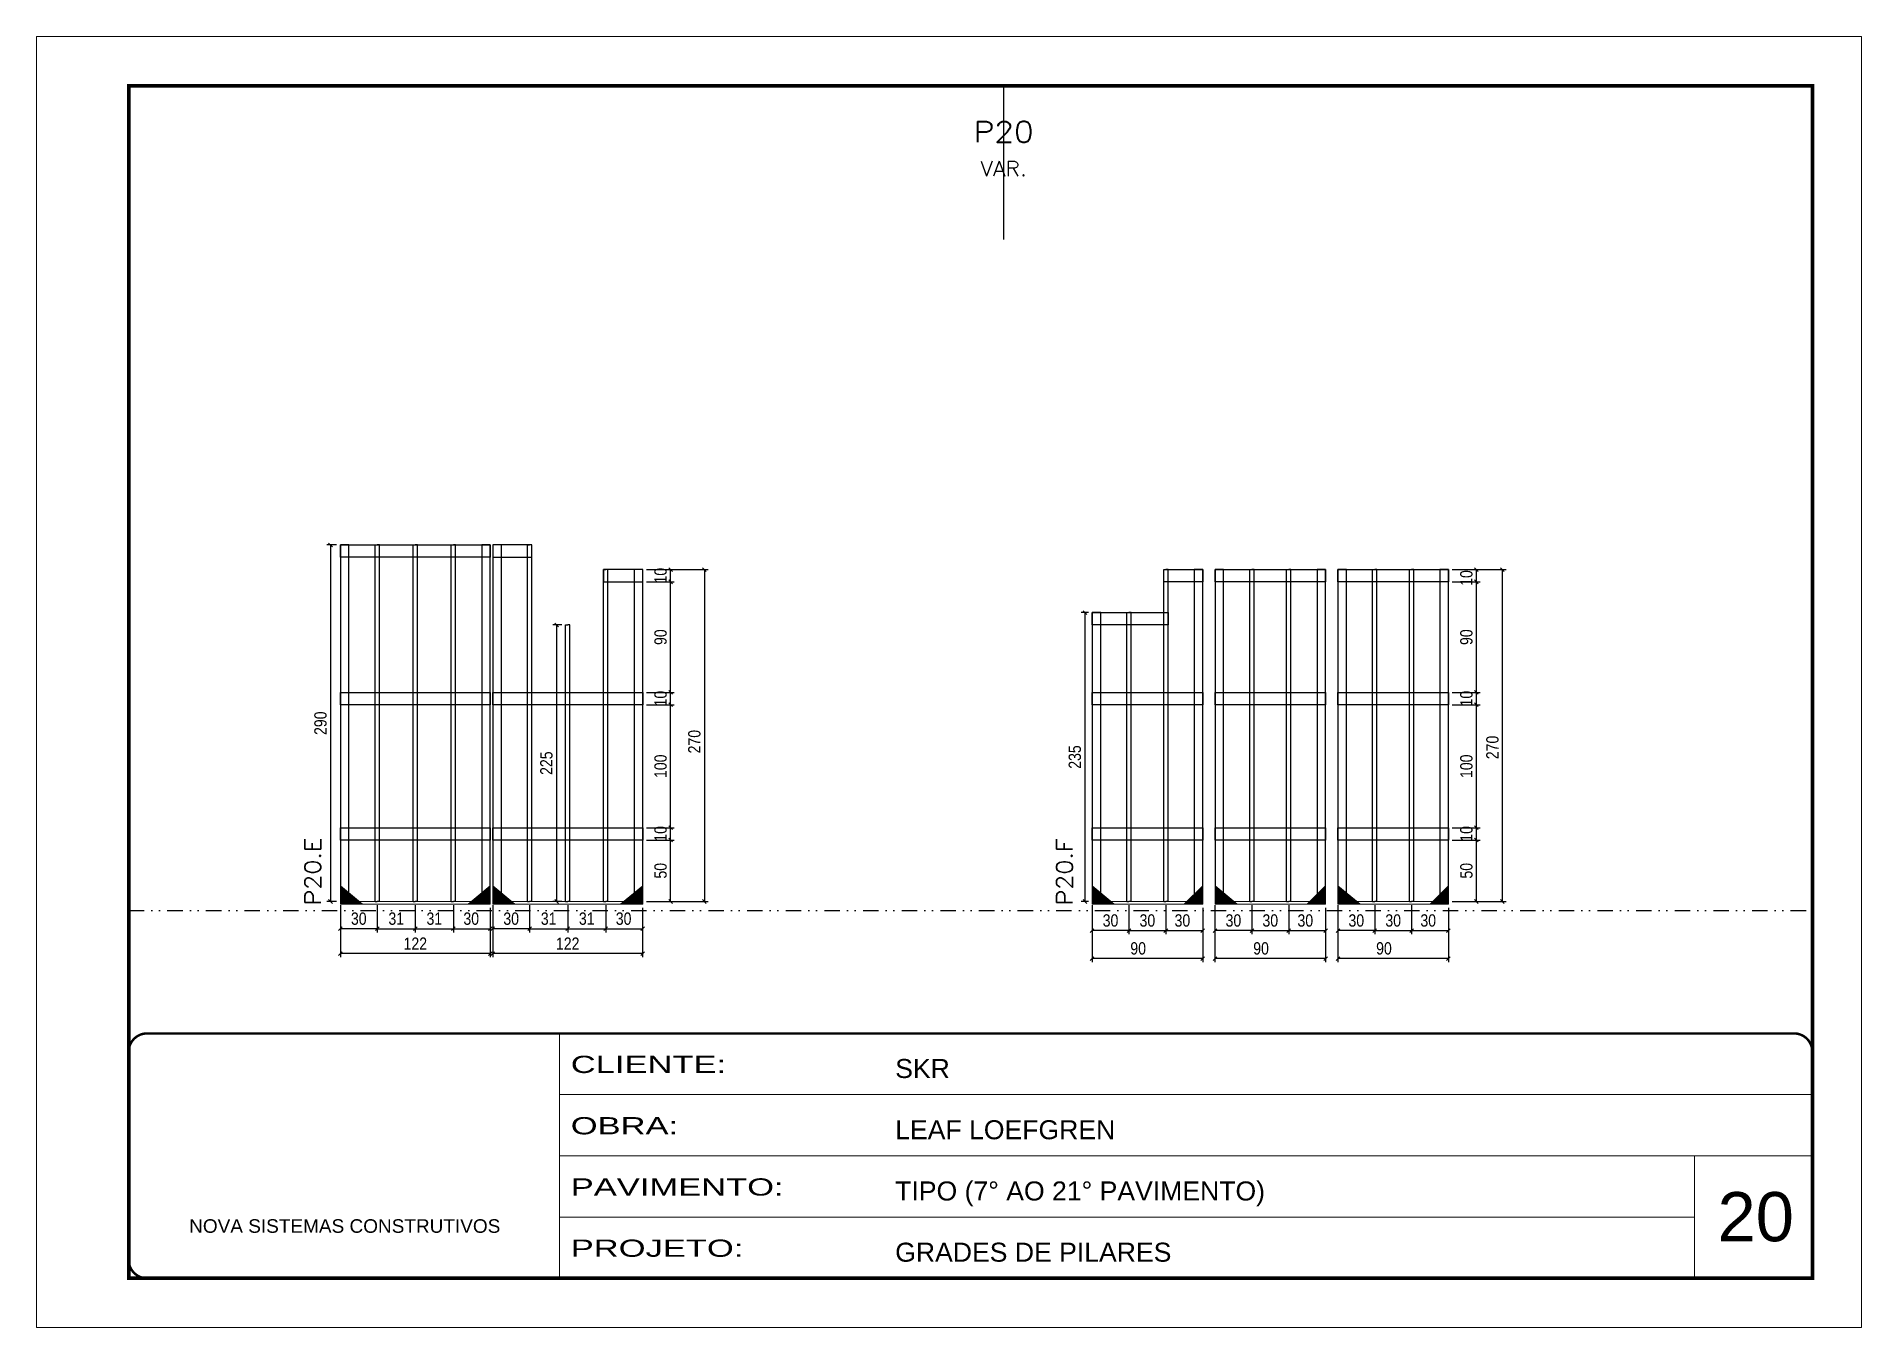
# Model space of a CAD drawing. Extents: x 14400 to 27878, y -21631 to 6985.
# Drawn here: x 19182 to 20667, y 1340 to 2390 of the extents above; entities that cross this region are included whole.
import ezdxf
from ezdxf.enums import TextEntityAlignment as Align

# ---------------------------------------------------------------- set-up
doc = ezdxf.new("R2010")
doc.units = 0
for name, pattern in [('CONTINUO', [0]), ('DASHED', [0.75, 0.5, -0.25]), ('DIVIDE2', [0.625, 0.25, -0.125, 0, -0.125, 0, -0.125]), ('HIDDEN', [0.375, 0.25, -0.125])]:
    doc.linetypes.add(name, pattern=pattern)
for name, color, linetype, lineweight in [('CARIMBO', 255, 'Continuous', 9), ('Folhas', 255, 'Continuous', 9), ('Madeira', 126, 'Continuous', 18), ('Sarr 2.2x7', 40, 'Continuous', 9), ('SARRAFO DE PRESSAO', 251, 'DASHED', 9), ('Texto Seção', 7, 'Continuous', 15)]:
    doc.layers.add(name, color=color, linetype=linetype, lineweight=lineweight)
for name, color, linetype in [('COTA', 241, 'Continuous'), ('Nível', 160, 'Continuous'), ('SARR_2.2x10', 60, 'Continuous'), ('SARR_3.5x7', 81, 'Continuous'), ('SARR_7x7', 40, 'Continuous'), ('Texto de Titulo', 7, 'Continuous'), ('Texto Qtd Sarr', 242, 'Continuous')]:
    doc.layers.add(name, color=color, linetype=linetype)
doc.styles.add('ARIAL', font='arial.ttf')
doc.styles.add('COTA TECNICA', font='techl___.ttf', dxfattribs={"height": 10})
doc.styles.add('REGUA-120', font='ROMANS.shx', dxfattribs={"height": 15})
doc.styles.add('ROMANS', font='romans.shx')
doc.styles.add('Tecnologia', font='')
doc.styles.get('Tecnologia').set_extended_font_data('Forgotten Futurist')
doc.dimstyles.new('PAINEL', dxfattribs={"dimtxt": 10, "dimasz": 3, "dimexe": 3, "dimexo": 3, "dimgap": 3, "dimtad": 1, "dimdec": 1, "dimzin": 12, "dimdsep": 46, "dimtxsty": 'COTA TECNICA', "dimblk1": 'OBLIQUE', "dimblk2": 'OBLIQUE', "dimsah": 1, "dimcen": 0.9, "dimclrd": 4, "dimclre": 4, "dimclrt": 240, "dimadec": 1, "dimazin": 3, "dimtfac": 1, "dimtdec": 1, "dimtmove": 0, "dimatfit": 3, "dimfxl": 1, "dimtolj": 1, "dimtzin": 12, "dimarcsym": 0})

msp = doc.modelspace()

# ---------------------------------------------------------------- texts
at = {"layer": 'CARIMBO', "style": 'ARIAL'}
msp.add_text('20', height=40, dxfattribs=at).set_placement((20549.83, 1410.57))
at = {"layer": 'Texto Seção', "style": 'REGUA-120', "width": 1.1}
for s, p in [('P20.E', (19413.21, 1683.6)), ('P20.F', (20024.93, 1683.6))]:
    msp.add_text(s, height=13, rotation=90, dxfattribs=at).set_placement(p)

# ---------------------------------------------------------------- blocks, each defined once
blk = doc.blocks.new('9999999999')
at = {"color": 30, "linetype": 'CONTINUO'}
for p, q in [((98564.6, 34230.2), (98564.6, 34429.4)), ((98564.6, 34379.6), (99584, 34379.6)), ((98564.6, 34329.8), (99488, 34329.8)), ((99584, 34329.8), (99488, 34329.8)), ((99488, 34329.8), (99488, 34230.2)), ((98564.6, 34280), (99488, 34280))]:
    blk.add_line(p, q, dxfattribs=at)
at = {"color": 30, "linetype": 'CONTINUO', "const_width": 2}
blk.add_lwpolyline([(99584, 34230.2), (99584, 34414.4, 0.414214), (99569, 34429.4), (98229, 34429.4, 0.414214), (98214, 34414.4), (98214, 34245.2, 0.414214), (98229, 34230.2), (99584, 34230.2)], format="xyb", dxfattribs=at)
at = {"layer": 'Folhas'}
blk.add_lwpolyline([(98139, 34190.2), (99624, 34190.2), (99624, 35240.2), (98139, 35240.2)], close=True, dxfattribs=at)
at = {"layer": 'Folhas', "color": 30, "const_width": 3}
blk.add_lwpolyline([(98214, 34230.2), (99584, 34230.2), (99584, 35200.2), (98214, 35200.2)], close=True, dxfattribs=at)
at = {"color": 7, "linetype": 'Continuous', "ltscale": 5, "style": 'ARIAL'}
for s, height, p in [('SKR', 15.48, (98837.7, 34393.1)), ('LEAF LOEFGREN', 15.483, (98837.7, 34343.3)), ('TIPO (7° AO 21° PAVIMENTO)', 15.483, (98837.7, 34293.5)), ('NOVA SISTEMAS CONSTRUTIVOS', 11.059, (98263.2, 34267.2)), ('GRADES DE PILARES', 15.483, (98837.7, 34243.7))]:
    blk.add_text(s, height=height, dxfattribs=at).set_placement(p)
at = {"layer": 'Folhas', "color": 7, "style": 'Tecnologia', "width": 1.5}
for s, p in [('CLIENTE:', (98573.7, 34397.2)), ('OBRA:', (98573.7, 34347.3)), ('PAVIMENTO:', (98573.7, 34297.5)), ('PROJETO:', (98573.7, 34247.7))]:
    blk.add_text(s, height=14, dxfattribs=at).set_placement(p)
blk = doc.blocks.new('titulo1')
at = {"layer": 'Defpoints', "color": 252, "linetype": 'HIDDEN', "ltscale": 2}
blk.add_line((0, 0), (0, 125), dxfattribs=at)
at = {"layer": 'Defpoints', "style": 'ROMANS', "oblique": 15}
blk.add_attdef('FOLHA', text='', height=10, dxfattribs=at).set_placement((0, 15.6), align=Align.MIDDLE_CENTER)
at = {"layer": 'Texto Qtd Sarr', "color": 3, "style": 'ROMANS', "oblique": 15}
for tag, height, p in [('TITULO', 17, (0, 71.4)), ('SEÇÃO', 12, (0, 41.5))]:
    blk.add_attdef(tag, text='', height=height, dxfattribs=at).set_placement(p, align=Align.MIDDLE_CENTER)
blk = doc.blocks.new('_Oblique')
at = {"color": 0, "linetype": 'ByBlock', "lineweight": -2}
blk.add_line((-0.5, -0.5), (0.5, 0.5), dxfattribs=at)
blk = doc.blocks.new('*D6763')
at = {"layer": 'COTA', "color": 4, "lineweight": -2, "transparency": 16777216}
for p, q in [((19553.2, 1668.7), (19553.2, 1641.5)), ((19675.2, 1668.7), (19675.2, 1641.5)), ((19675.2, 1644.5), (19553.2, 1644.5))]:
    blk.add_line(p, q, dxfattribs=at)
at = {"layer": 'Defpoints', "color": 0, "transparency": 16777216}
for p in [(19553.2, 1671.7), (19675.2, 1671.7), (19553.2, 1644.5)]:
    blk.add_point(p, dxfattribs=at)
at = {"layer": 'COTA', "color": 4, "lineweight": -2, "transparency": 16777216, "xscale": 3, "yscale": 3, "zscale": 3, "rotation": 180}
blk.add_blockref('_Oblique', (19553.2, 1644.5), dxfattribs=at)
at = {"layer": 'COTA', "color": 4, "lineweight": -2, "transparency": 16777216, "xscale": 3, "yscale": 3, "zscale": 3}
blk.add_blockref('_Oblique', (19675.2, 1644.5), dxfattribs=at)
at = {"layer": 'COTA', "color": 240, "transparency": 16777216, "insert": (19614.2, 1652.6), "char_height": 10, "attachment_point": 5, "style": 'COTA TECNICA'}
blk.add_mtext('\\A1;122', dxfattribs=at)
blk = doc.blocks.new('*D6764')
at = {"layer": 'COTA', "color": 4, "lineweight": -2, "transparency": 16777216}
for p, q in [((19553.2, 1683.9), (19553.2, 1661.7)), ((19583.2, 1683.9), (19583.2, 1661.7)), ((19583.2, 1664.7), (19553.2, 1664.7))]:
    blk.add_line(p, q, dxfattribs=at)
at = {"layer": 'Defpoints', "color": 0, "transparency": 16777216}
for p in [(19553.2, 1686.9), (19583.2, 1686.9), (19553.2, 1664.7)]:
    blk.add_point(p, dxfattribs=at)
at = {"layer": 'COTA', "color": 4, "lineweight": -2, "transparency": 16777216, "xscale": 3, "yscale": 3, "zscale": 3, "rotation": 180}
blk.add_blockref('_Oblique', (19553.2, 1664.7), dxfattribs=at)
at = {"layer": 'COTA', "color": 4, "lineweight": -2, "transparency": 16777216, "xscale": 3, "yscale": 3, "zscale": 3}
blk.add_blockref('_Oblique', (19583.2, 1664.7), dxfattribs=at)
at = {"layer": 'COTA', "color": 240, "transparency": 16777216, "insert": (19568.2, 1672.9), "char_height": 10, "attachment_point": 5, "style": 'COTA TECNICA'}
blk.add_mtext('\\A1;30', dxfattribs=at)
blk = doc.blocks.new('*D6765')
at = {"layer": 'COTA', "color": 4, "lineweight": -2, "transparency": 16777216}
for p, q in [((19645.2, 1683.9), (19645.2, 1661.7)), ((19675.2, 1681.7), (19675.2, 1661.7)), ((19645.2, 1664.7), (19675.2, 1664.7))]:
    blk.add_line(p, q, dxfattribs=at)
at = {"layer": 'Defpoints', "color": 0, "transparency": 16777216}
for p in [(19645.2, 1686.9), (19675.2, 1684.7), (19675.2, 1664.7)]:
    blk.add_point(p, dxfattribs=at)
at = {"layer": 'COTA', "color": 4, "lineweight": -2, "transparency": 16777216, "xscale": 3, "yscale": 3, "zscale": 3, "rotation": 180}
blk.add_blockref('_Oblique', (19645.2, 1664.7), dxfattribs=at)
at = {"layer": 'COTA', "color": 4, "lineweight": -2, "transparency": 16777216, "xscale": 3, "yscale": 3, "zscale": 3}
blk.add_blockref('_Oblique', (19675.2, 1664.7), dxfattribs=at)
at = {"layer": 'COTA', "color": 240, "transparency": 16777216, "insert": (19659.7, 1672.9), "char_height": 10, "attachment_point": 5, "style": 'COTA TECNICA'}
blk.add_mtext('\\A1;30', dxfattribs=at)
blk = doc.blocks.new('*D6766')
at = {"layer": 'COTA', "color": 4, "lineweight": -2, "transparency": 16777216}
for p, q in [((19583.2, 1683.9), (19583.2, 1661.7)), ((19614.2, 1683.9), (19614.2, 1661.7)), ((19583.2, 1664.7), (19614.2, 1664.7))]:
    blk.add_line(p, q, dxfattribs=at)
at = {"layer": 'Defpoints', "color": 0, "transparency": 16777216}
for p in [(19583.2, 1686.9), (19614.2, 1686.9), (19614.2, 1664.7)]:
    blk.add_point(p, dxfattribs=at)
at = {"layer": 'COTA', "color": 4, "lineweight": -2, "transparency": 16777216, "xscale": 3, "yscale": 3, "zscale": 3, "rotation": 180}
blk.add_blockref('_Oblique', (19583.2, 1664.7), dxfattribs=at)
at = {"layer": 'COTA', "color": 4, "lineweight": -2, "transparency": 16777216, "xscale": 3, "yscale": 3, "zscale": 3}
blk.add_blockref('_Oblique', (19614.2, 1664.7), dxfattribs=at)
at = {"layer": 'COTA', "color": 240, "transparency": 16777216, "insert": (19598.7, 1672.9), "char_height": 10, "attachment_point": 5, "style": 'COTA TECNICA'}
blk.add_mtext('\\A1;31', dxfattribs=at)
blk = doc.blocks.new('*D6767')
at = {"layer": 'COTA', "color": 4, "lineweight": -2, "transparency": 16777216}
for p, q in [((19678.2, 1736.9), (19700.9, 1736.9)), ((19697.9, 1686.9), (19697.9, 1736.9)), ((19678.2, 1686.9), (19700.9, 1686.9))]:
    blk.add_line(p, q, dxfattribs=at)
at = {"layer": 'Defpoints', "color": 0, "transparency": 16777216}
for p in [(19675.2, 1736.9), (19697.9, 1736.9), (19675.2, 1686.9)]:
    blk.add_point(p, dxfattribs=at)
at = {"layer": 'COTA', "color": 4, "lineweight": -2, "transparency": 16777216, "xscale": 3, "yscale": 3, "zscale": 3}
for p, rotation in [((19697.9, 1736.9), 90), ((19697.9, 1686.9), 270)]:
    blk.add_blockref('_Oblique', p, dxfattribs=dict(at, rotation=rotation))
at = {"layer": 'COTA', "color": 240, "transparency": 16777216, "insert": (19689.8, 1711.9), "char_height": 10, "attachment_point": 5, "rotation": 90, "style": 'COTA TECNICA'}
blk.add_mtext('\\A1;50', dxfattribs=at)
blk = doc.blocks.new('*D6768')
at = {"layer": 'COTA', "color": 4, "lineweight": -2, "transparency": 16777216}
for p, q in [((19614.2, 1683.9), (19614.2, 1661.7)), ((19645.2, 1683.9), (19645.2, 1661.7)), ((19614.2, 1664.7), (19645.2, 1664.7))]:
    blk.add_line(p, q, dxfattribs=at)
at = {"layer": 'Defpoints', "color": 0, "transparency": 16777216}
for p in [(19614.2, 1686.9), (19645.2, 1686.9), (19645.2, 1664.7)]:
    blk.add_point(p, dxfattribs=at)
at = {"layer": 'COTA', "color": 4, "lineweight": -2, "transparency": 16777216, "xscale": 3, "yscale": 3, "zscale": 3, "rotation": 180}
blk.add_blockref('_Oblique', (19614.2, 1664.7), dxfattribs=at)
at = {"layer": 'COTA', "color": 4, "lineweight": -2, "transparency": 16777216, "xscale": 3, "yscale": 3, "zscale": 3}
blk.add_blockref('_Oblique', (19645.2, 1664.7), dxfattribs=at)
at = {"layer": 'COTA', "color": 240, "transparency": 16777216, "insert": (19629.7, 1672.9), "char_height": 10, "attachment_point": 5, "style": 'COTA TECNICA'}
blk.add_mtext('\\A1;31', dxfattribs=at)
blk = doc.blocks.new('*D6769')
at = {"layer": 'COTA', "color": 4, "lineweight": -2, "transparency": 16777216}
for p, q in [((19678.2, 1746.9), (19700.9, 1746.9)), ((19697.9, 1736.9), (19697.9, 1746.9)), ((19678.2, 1736.9), (19700.9, 1736.9))]:
    blk.add_line(p, q, dxfattribs=at)
at = {"layer": 'Defpoints', "color": 0, "transparency": 16777216}
for p in [(19675.2, 1746.9), (19697.9, 1746.9), (19675.2, 1736.9)]:
    blk.add_point(p, dxfattribs=at)
at = {"layer": 'COTA', "color": 4, "lineweight": -2, "transparency": 16777216, "xscale": 3, "yscale": 3, "zscale": 3}
for p, rotation in [((19697.9, 1746.9), 90), ((19697.9, 1736.9), 270)]:
    blk.add_blockref('_Oblique', p, dxfattribs=dict(at, rotation=rotation))
at = {"layer": 'COTA', "color": 240, "transparency": 16777216, "insert": (19689.8, 1741.9), "char_height": 10, "attachment_point": 5, "rotation": 90, "style": 'COTA TECNICA'}
blk.add_mtext('\\A1;10', dxfattribs=at)
blk = doc.blocks.new('*D6770')
at = {"layer": 'COTA', "color": 4, "lineweight": -2, "transparency": 16777216}
for p, q in [((19678.2, 1846.9), (19700.9, 1846.9)), ((19697.9, 1746.9), (19697.9, 1846.9)), ((19678.2, 1746.9), (19700.9, 1746.9))]:
    blk.add_line(p, q, dxfattribs=at)
at = {"layer": 'Defpoints', "color": 0, "transparency": 16777216}
for p in [(19675.2, 1846.9), (19697.9, 1846.9), (19675.2, 1746.9)]:
    blk.add_point(p, dxfattribs=at)
at = {"layer": 'COTA', "color": 4, "lineweight": -2, "transparency": 16777216, "xscale": 3, "yscale": 3, "zscale": 3}
for p, rotation in [((19697.9, 1846.9), 90), ((19697.9, 1746.9), 270)]:
    blk.add_blockref('_Oblique', p, dxfattribs=dict(at, rotation=rotation))
at = {"layer": 'COTA', "color": 240, "transparency": 16777216, "insert": (19689.8, 1796.9), "char_height": 10, "attachment_point": 5, "rotation": 90, "style": 'COTA TECNICA'}
blk.add_mtext('\\A1;100', dxfattribs=at)
blk = doc.blocks.new('*D6771')
at = {"layer": 'COTA', "color": 4, "lineweight": -2, "transparency": 16777216}
for p, q in [((19678.2, 1856.9), (19700.9, 1856.9)), ((19697.9, 1846.9), (19697.9, 1856.9)), ((19678.2, 1846.9), (19700.9, 1846.9))]:
    blk.add_line(p, q, dxfattribs=at)
at = {"layer": 'Defpoints', "color": 0, "transparency": 16777216}
for p in [(19675.2, 1856.9), (19697.9, 1856.9), (19675.2, 1846.9)]:
    blk.add_point(p, dxfattribs=at)
at = {"layer": 'COTA', "color": 4, "lineweight": -2, "transparency": 16777216, "xscale": 3, "yscale": 3, "zscale": 3}
for p, rotation in [((19697.9, 1856.9), 90), ((19697.9, 1846.9), 270)]:
    blk.add_blockref('_Oblique', p, dxfattribs=dict(at, rotation=rotation))
at = {"layer": 'COTA', "color": 240, "transparency": 16777216, "insert": (19689.8, 1851.9), "char_height": 10, "attachment_point": 5, "rotation": 90, "style": 'COTA TECNICA'}
blk.add_mtext('\\A1;10', dxfattribs=at)
blk = doc.blocks.new('*D6772')
at = {"layer": 'COTA', "color": 4, "lineweight": -2, "transparency": 16777216}
for p, q in [((19678.2, 1946.9), (19700.9, 1946.9)), ((19697.9, 1856.9), (19697.9, 1946.9)), ((19678.2, 1856.9), (19700.9, 1856.9))]:
    blk.add_line(p, q, dxfattribs=at)
at = {"layer": 'Defpoints', "color": 0, "transparency": 16777216}
for p in [(19675.2, 1946.9), (19697.9, 1946.9), (19675.2, 1856.9)]:
    blk.add_point(p, dxfattribs=at)
at = {"layer": 'COTA', "color": 4, "lineweight": -2, "transparency": 16777216, "xscale": 3, "yscale": 3, "zscale": 3}
for p, rotation in [((19697.9, 1946.9), 90), ((19697.9, 1856.9), 270)]:
    blk.add_blockref('_Oblique', p, dxfattribs=dict(at, rotation=rotation))
at = {"layer": 'COTA', "color": 240, "transparency": 16777216, "insert": (19689.8, 1901.9), "char_height": 10, "attachment_point": 5, "rotation": 90, "style": 'COTA TECNICA'}
blk.add_mtext('\\A1;90', dxfattribs=at)
blk = doc.blocks.new('*D6773')
at = {"layer": 'COTA', "color": 4, "lineweight": -2, "transparency": 16777216}
for p, q in [((19678.2, 1956.9), (19700.9, 1956.9)), ((19678.2, 1946.9), (19700.9, 1946.9)), ((19697.9, 1946.9), (19697.9, 1956.9))]:
    blk.add_line(p, q, dxfattribs=at)
at = {"layer": 'Defpoints', "color": 0, "transparency": 16777216}
for p in [(19675.2, 1956.9), (19675.2, 1946.9), (19697.9, 1956.9)]:
    blk.add_point(p, dxfattribs=at)
at = {"layer": 'COTA', "color": 4, "lineweight": -2, "transparency": 16777216, "xscale": 3, "yscale": 3, "zscale": 3}
for p, rotation in [((19697.9, 1956.9), 90), ((19697.9, 1946.9), 270)]:
    blk.add_blockref('_Oblique', p, dxfattribs=dict(at, rotation=rotation))
at = {"layer": 'COTA', "color": 240, "transparency": 16777216, "insert": (19689.8, 1951.9), "char_height": 10, "attachment_point": 5, "rotation": 90, "style": 'COTA TECNICA'}
blk.add_mtext('\\A1;10', dxfattribs=at)
blk = doc.blocks.new('*D6774')
at = {"layer": 'COTA', "color": 4, "lineweight": -2, "transparency": 16777216}
for p, q in [((19678.2, 1956.9), (19728.4, 1956.9)), ((19725.4, 1956.9), (19725.4, 1686.9)), ((19678.2, 1686.9), (19728.4, 1686.9))]:
    blk.add_line(p, q, dxfattribs=at)
at = {"layer": 'Defpoints', "color": 0, "transparency": 16777216}
for p in [(19675.2, 1956.9), (19675.2, 1686.9), (19725.4, 1686.9)]:
    blk.add_point(p, dxfattribs=at)
at = {"layer": 'COTA', "color": 4, "lineweight": -2, "transparency": 16777216, "xscale": 3, "yscale": 3, "zscale": 3}
for p, rotation in [((19725.4, 1956.9), 90), ((19725.4, 1686.9), 270)]:
    blk.add_blockref('_Oblique', p, dxfattribs=dict(at, rotation=rotation))
at = {"layer": 'COTA', "color": 240, "transparency": 16777216, "insert": (19717.3, 1816.9), "char_height": 10, "attachment_point": 5, "rotation": 90, "style": 'COTA TECNICA'}
blk.add_mtext('\\A1;270', dxfattribs=at)
blk = doc.blocks.new('*D6775')
at = {"layer": 'COTA', "color": 4, "lineweight": -2, "transparency": 16777216}
for p, q in [((19429.2, 1668.7), (19429.2, 1641.5)), ((19551.2, 1668.7), (19551.2, 1641.5)), ((19551.2, 1644.5), (19429.2, 1644.5))]:
    blk.add_line(p, q, dxfattribs=at)
at = {"layer": 'Defpoints', "color": 0, "transparency": 16777216}
for p in [(19429.2, 1671.7), (19551.2, 1671.7), (19429.2, 1644.5)]:
    blk.add_point(p, dxfattribs=at)
at = {"layer": 'COTA', "color": 4, "lineweight": -2, "transparency": 16777216, "xscale": 3, "yscale": 3, "zscale": 3, "rotation": 180}
blk.add_blockref('_Oblique', (19429.2, 1644.5), dxfattribs=at)
at = {"layer": 'COTA', "color": 4, "lineweight": -2, "transparency": 16777216, "xscale": 3, "yscale": 3, "zscale": 3}
blk.add_blockref('_Oblique', (19551.2, 1644.5), dxfattribs=at)
at = {"layer": 'COTA', "color": 240, "transparency": 16777216, "insert": (19490.2, 1652.6), "char_height": 10, "attachment_point": 5, "style": 'COTA TECNICA'}
blk.add_mtext('\\A1;122', dxfattribs=at)
blk = doc.blocks.new('*D6776')
at = {"layer": 'COTA', "color": 4, "lineweight": -2, "transparency": 16777216}
for p, q in [((19429.2, 1683.9), (19429.2, 1661.7)), ((19459.2, 1683.9), (19459.2, 1661.7)), ((19459.2, 1664.7), (19429.2, 1664.7))]:
    blk.add_line(p, q, dxfattribs=at)
at = {"layer": 'Defpoints', "color": 0, "transparency": 16777216}
for p in [(19429.2, 1686.9), (19459.2, 1686.9), (19429.2, 1664.7)]:
    blk.add_point(p, dxfattribs=at)
at = {"layer": 'COTA', "color": 4, "lineweight": -2, "transparency": 16777216, "xscale": 3, "yscale": 3, "zscale": 3, "rotation": 180}
blk.add_blockref('_Oblique', (19429.2, 1664.7), dxfattribs=at)
at = {"layer": 'COTA', "color": 4, "lineweight": -2, "transparency": 16777216, "xscale": 3, "yscale": 3, "zscale": 3}
blk.add_blockref('_Oblique', (19459.2, 1664.7), dxfattribs=at)
at = {"layer": 'COTA', "color": 240, "transparency": 16777216, "insert": (19444.2, 1672.9), "char_height": 10, "attachment_point": 5, "style": 'COTA TECNICA'}
blk.add_mtext('\\A1;30', dxfattribs=at)
blk = doc.blocks.new('*D6777')
at = {"layer": 'COTA', "color": 4, "lineweight": -2, "transparency": 16777216}
for p, q in [((19521.2, 1683.9), (19521.2, 1661.7)), ((19551.2, 1681.7), (19551.2, 1661.7)), ((19521.2, 1664.7), (19551.2, 1664.7))]:
    blk.add_line(p, q, dxfattribs=at)
at = {"layer": 'Defpoints', "color": 0, "transparency": 16777216}
for p in [(19521.2, 1686.9), (19551.2, 1684.7), (19551.2, 1664.7)]:
    blk.add_point(p, dxfattribs=at)
at = {"layer": 'COTA', "color": 4, "lineweight": -2, "transparency": 16777216, "xscale": 3, "yscale": 3, "zscale": 3, "rotation": 180}
blk.add_blockref('_Oblique', (19521.2, 1664.7), dxfattribs=at)
at = {"layer": 'COTA', "color": 4, "lineweight": -2, "transparency": 16777216, "xscale": 3, "yscale": 3, "zscale": 3}
blk.add_blockref('_Oblique', (19551.2, 1664.7), dxfattribs=at)
at = {"layer": 'COTA', "color": 240, "transparency": 16777216, "insert": (19535.7, 1672.9), "char_height": 10, "attachment_point": 5, "style": 'COTA TECNICA'}
blk.add_mtext('\\A1;30', dxfattribs=at)
blk = doc.blocks.new('*D6778')
at = {"layer": 'COTA', "color": 4, "lineweight": -2, "transparency": 16777216}
for p, q in [((19459.2, 1683.9), (19459.2, 1661.7)), ((19490.2, 1683.9), (19490.2, 1661.7)), ((19459.2, 1664.7), (19490.2, 1664.7))]:
    blk.add_line(p, q, dxfattribs=at)
at = {"layer": 'Defpoints', "color": 0, "transparency": 16777216}
for p in [(19459.2, 1686.9), (19490.2, 1686.9), (19490.2, 1664.7)]:
    blk.add_point(p, dxfattribs=at)
at = {"layer": 'COTA', "color": 4, "lineweight": -2, "transparency": 16777216, "xscale": 3, "yscale": 3, "zscale": 3, "rotation": 180}
blk.add_blockref('_Oblique', (19459.2, 1664.7), dxfattribs=at)
at = {"layer": 'COTA', "color": 4, "lineweight": -2, "transparency": 16777216, "xscale": 3, "yscale": 3, "zscale": 3}
blk.add_blockref('_Oblique', (19490.2, 1664.7), dxfattribs=at)
at = {"layer": 'COTA', "color": 240, "transparency": 16777216, "insert": (19474.7, 1672.9), "char_height": 10, "attachment_point": 5, "style": 'COTA TECNICA'}
blk.add_mtext('\\A1;31', dxfattribs=at)
blk = doc.blocks.new('*D6779')
at = {"layer": 'COTA', "color": 4, "lineweight": -2, "transparency": 16777216}
for p, q in [((19490.2, 1683.9), (19490.2, 1661.7)), ((19521.2, 1683.9), (19521.2, 1661.7)), ((19490.2, 1664.7), (19521.2, 1664.7))]:
    blk.add_line(p, q, dxfattribs=at)
at = {"layer": 'Defpoints', "color": 0, "transparency": 16777216}
for p in [(19490.2, 1686.9), (19521.2, 1686.9), (19521.2, 1664.7)]:
    blk.add_point(p, dxfattribs=at)
at = {"layer": 'COTA', "color": 4, "lineweight": -2, "transparency": 16777216, "xscale": 3, "yscale": 3, "zscale": 3, "rotation": 180}
blk.add_blockref('_Oblique', (19490.2, 1664.7), dxfattribs=at)
at = {"layer": 'COTA', "color": 4, "lineweight": -2, "transparency": 16777216, "xscale": 3, "yscale": 3, "zscale": 3}
blk.add_blockref('_Oblique', (19521.2, 1664.7), dxfattribs=at)
at = {"layer": 'COTA', "color": 240, "transparency": 16777216, "insert": (19505.7, 1672.9), "char_height": 10, "attachment_point": 5, "style": 'COTA TECNICA'}
blk.add_mtext('\\A1;31', dxfattribs=at)
blk = doc.blocks.new('*D6780')
at = {"layer": 'COTA', "color": 4, "lineweight": -2, "transparency": 16777216}
for p, q in [((20240.9, 1668.7), (20240.9, 1637.5)), ((20330.9, 1668.7), (20330.9, 1637.5)), ((20330.9, 1640.5), (20240.9, 1640.5))]:
    blk.add_line(p, q, dxfattribs=at)
at = {"layer": 'Defpoints', "color": 0, "transparency": 16777216}
for p in [(20240.9, 1671.7), (20330.9, 1671.7), (20240.9, 1640.5)]:
    blk.add_point(p, dxfattribs=at)
at = {"layer": 'COTA', "color": 4, "lineweight": -2, "transparency": 16777216, "xscale": 3, "yscale": 3, "zscale": 3, "rotation": 180}
blk.add_blockref('_Oblique', (20240.9, 1640.5), dxfattribs=at)
at = {"layer": 'COTA', "color": 4, "lineweight": -2, "transparency": 16777216, "xscale": 3, "yscale": 3, "zscale": 3}
blk.add_blockref('_Oblique', (20330.9, 1640.5), dxfattribs=at)
at = {"layer": 'COTA', "color": 240, "transparency": 16777216, "insert": (20278.4, 1648.7), "char_height": 10, "attachment_point": 5, "style": 'COTA TECNICA'}
blk.add_mtext('\\A1;90', dxfattribs=at)
blk = doc.blocks.new('*D6781')
at = {"layer": 'COTA', "color": 4, "lineweight": -2, "transparency": 16777216}
for p, q in [((20333.9, 1736.9), (20356.6, 1736.9)), ((20353.6, 1686.9), (20353.6, 1736.9)), ((20333.9, 1686.9), (20356.6, 1686.9))]:
    blk.add_line(p, q, dxfattribs=at)
at = {"layer": 'Defpoints', "color": 0, "transparency": 16777216}
for p in [(20330.9, 1736.9), (20353.6, 1736.9), (20330.9, 1686.9)]:
    blk.add_point(p, dxfattribs=at)
at = {"layer": 'COTA', "color": 4, "lineweight": -2, "transparency": 16777216, "xscale": 3, "yscale": 3, "zscale": 3}
for p, rotation in [((20353.6, 1736.9), 90), ((20353.6, 1686.9), 270)]:
    blk.add_blockref('_Oblique', p, dxfattribs=dict(at, rotation=rotation))
at = {"layer": 'COTA', "color": 240, "transparency": 16777216, "insert": (20345.5, 1711.9), "char_height": 10, "attachment_point": 5, "rotation": 90, "style": 'COTA TECNICA'}
blk.add_mtext('\\A1;50', dxfattribs=at)
blk = doc.blocks.new('*D6782')
at = {"layer": 'COTA', "color": 4, "lineweight": -2, "transparency": 16777216}
for p, q in [((20333.9, 1746.9), (20356.6, 1746.9)), ((20353.6, 1736.9), (20353.6, 1746.9)), ((20333.9, 1736.9), (20356.6, 1736.9))]:
    blk.add_line(p, q, dxfattribs=at)
at = {"layer": 'Defpoints', "color": 0, "transparency": 16777216}
for p in [(20330.9, 1746.9), (20353.6, 1746.9), (20330.9, 1736.9)]:
    blk.add_point(p, dxfattribs=at)
at = {"layer": 'COTA', "color": 4, "lineweight": -2, "transparency": 16777216, "xscale": 3, "yscale": 3, "zscale": 3}
for p, rotation in [((20353.6, 1746.9), 90), ((20353.6, 1736.9), 270)]:
    blk.add_blockref('_Oblique', p, dxfattribs=dict(at, rotation=rotation))
at = {"layer": 'COTA', "color": 240, "transparency": 16777216, "insert": (20345.5, 1741.9), "char_height": 10, "attachment_point": 5, "rotation": 90, "style": 'COTA TECNICA'}
blk.add_mtext('\\A1;10', dxfattribs=at)
blk = doc.blocks.new('*D6783')
at = {"layer": 'COTA', "color": 4, "lineweight": -2, "transparency": 16777216}
for p, q in [((20333.9, 1846.9), (20356.6, 1846.9)), ((20353.6, 1746.9), (20353.6, 1846.9)), ((20333.9, 1746.9), (20356.6, 1746.9))]:
    blk.add_line(p, q, dxfattribs=at)
at = {"layer": 'Defpoints', "color": 0, "transparency": 16777216}
for p in [(20330.9, 1846.9), (20353.6, 1846.9), (20330.9, 1746.9)]:
    blk.add_point(p, dxfattribs=at)
at = {"layer": 'COTA', "color": 4, "lineweight": -2, "transparency": 16777216, "xscale": 3, "yscale": 3, "zscale": 3}
for p, rotation in [((20353.6, 1846.9), 90), ((20353.6, 1746.9), 270)]:
    blk.add_blockref('_Oblique', p, dxfattribs=dict(at, rotation=rotation))
at = {"layer": 'COTA', "color": 240, "transparency": 16777216, "insert": (20345.5, 1796.9), "char_height": 10, "attachment_point": 5, "rotation": 90, "style": 'COTA TECNICA'}
blk.add_mtext('\\A1;100', dxfattribs=at)
blk = doc.blocks.new('*D6784')
at = {"layer": 'COTA', "color": 4, "lineweight": -2, "transparency": 16777216}
for p, q in [((20333.9, 1856.9), (20356.6, 1856.9)), ((20353.6, 1846.9), (20353.6, 1856.9)), ((20333.9, 1846.9), (20356.6, 1846.9))]:
    blk.add_line(p, q, dxfattribs=at)
at = {"layer": 'Defpoints', "color": 0, "transparency": 16777216}
for p in [(20330.9, 1856.9), (20353.6, 1856.9), (20330.9, 1846.9)]:
    blk.add_point(p, dxfattribs=at)
at = {"layer": 'COTA', "color": 4, "lineweight": -2, "transparency": 16777216, "xscale": 3, "yscale": 3, "zscale": 3}
for p, rotation in [((20353.6, 1856.9), 90), ((20353.6, 1846.9), 270)]:
    blk.add_blockref('_Oblique', p, dxfattribs=dict(at, rotation=rotation))
at = {"layer": 'COTA', "color": 240, "transparency": 16777216, "insert": (20345.5, 1851.9), "char_height": 10, "attachment_point": 5, "rotation": 90, "style": 'COTA TECNICA'}
blk.add_mtext('\\A1;10', dxfattribs=at)
blk = doc.blocks.new('*D6785')
at = {"layer": 'COTA', "color": 4, "lineweight": -2, "transparency": 16777216}
for p, q in [((20333.9, 1956.9), (20377.8, 1956.9)), ((20374.8, 1686.9), (20374.8, 1956.9)), ((20333.9, 1686.9), (20377.8, 1686.9))]:
    blk.add_line(p, q, dxfattribs=at)
at = {"layer": 'Defpoints', "color": 0, "transparency": 16777216}
for p in [(20330.9, 1956.9), (20374.8, 1956.9), (20330.9, 1686.9)]:
    blk.add_point(p, dxfattribs=at)
at = {"layer": 'COTA', "color": 4, "lineweight": -2, "transparency": 16777216, "xscale": 3, "yscale": 3, "zscale": 3}
for p, rotation in [((20374.8, 1956.9), 90), ((20374.8, 1686.9), 270)]:
    blk.add_blockref('_Oblique', p, dxfattribs=dict(at, rotation=rotation))
at = {"layer": 'COTA', "color": 240, "transparency": 16777216, "insert": (20366.7, 1812.2), "char_height": 10, "attachment_point": 5, "rotation": 90, "style": 'COTA TECNICA'}
blk.add_mtext('\\A1;270', dxfattribs=at)
blk = doc.blocks.new('*D6786')
at = {"layer": 'COTA', "color": 4, "lineweight": -2, "transparency": 16777216}
for p, q in [((20140.9, 1668.7), (20140.9, 1637.5)), ((20230.9, 1668.7), (20230.9, 1637.5)), ((20230.9, 1640.5), (20140.9, 1640.5))]:
    blk.add_line(p, q, dxfattribs=at)
at = {"layer": 'Defpoints', "color": 0, "transparency": 16777216}
for p in [(20140.9, 1671.7), (20230.9, 1671.7), (20140.9, 1640.5)]:
    blk.add_point(p, dxfattribs=at)
at = {"layer": 'COTA', "color": 4, "lineweight": -2, "transparency": 16777216, "xscale": 3, "yscale": 3, "zscale": 3, "rotation": 180}
blk.add_blockref('_Oblique', (20140.9, 1640.5), dxfattribs=at)
at = {"layer": 'COTA', "color": 4, "lineweight": -2, "transparency": 16777216, "xscale": 3, "yscale": 3, "zscale": 3}
blk.add_blockref('_Oblique', (20230.9, 1640.5), dxfattribs=at)
at = {"layer": 'COTA', "color": 240, "transparency": 16777216, "insert": (20178.4, 1648.7), "char_height": 10, "attachment_point": 5, "style": 'COTA TECNICA'}
blk.add_mtext('\\A1;90', dxfattribs=at)
blk = doc.blocks.new('*D6787')
at = {"layer": 'COTA', "color": 4, "lineweight": -2, "transparency": 16777216}
for p, q in [((20140.9, 1683.9), (20140.9, 1660.2)), ((20170.9, 1683.9), (20170.9, 1660.2)), ((20170.9, 1663.2), (20140.9, 1663.2))]:
    blk.add_line(p, q, dxfattribs=at)
at = {"layer": 'Defpoints', "color": 0, "transparency": 16777216}
for p in [(20140.9, 1686.9), (20170.9, 1686.9), (20140.9, 1663.2)]:
    blk.add_point(p, dxfattribs=at)
at = {"layer": 'COTA', "color": 4, "lineweight": -2, "transparency": 16777216, "xscale": 3, "yscale": 3, "zscale": 3, "rotation": 180}
blk.add_blockref('_Oblique', (20140.9, 1663.2), dxfattribs=at)
at = {"layer": 'COTA', "color": 4, "lineweight": -2, "transparency": 16777216, "xscale": 3, "yscale": 3, "zscale": 3}
blk.add_blockref('_Oblique', (20170.9, 1663.2), dxfattribs=at)
at = {"layer": 'COTA', "color": 240, "transparency": 16777216, "insert": (20155.9, 1671.4), "char_height": 10, "attachment_point": 5, "style": 'COTA TECNICA'}
blk.add_mtext('\\A1;30', dxfattribs=at)
blk = doc.blocks.new('*D6788')
at = {"layer": 'COTA', "color": 4, "lineweight": -2, "transparency": 16777216}
for p, q in [((20200.9, 1683.9), (20200.9, 1660.2)), ((20230.9, 1681.7), (20230.9, 1660.2)), ((20200.9, 1663.2), (20230.9, 1663.2))]:
    blk.add_line(p, q, dxfattribs=at)
at = {"layer": 'Defpoints', "color": 0, "transparency": 16777216}
for p in [(20200.9, 1686.9), (20230.9, 1684.7), (20230.9, 1663.2)]:
    blk.add_point(p, dxfattribs=at)
at = {"layer": 'COTA', "color": 4, "lineweight": -2, "transparency": 16777216, "xscale": 3, "yscale": 3, "zscale": 3, "rotation": 180}
blk.add_blockref('_Oblique', (20200.9, 1663.2), dxfattribs=at)
at = {"layer": 'COTA', "color": 4, "lineweight": -2, "transparency": 16777216, "xscale": 3, "yscale": 3, "zscale": 3}
blk.add_blockref('_Oblique', (20230.9, 1663.2), dxfattribs=at)
at = {"layer": 'COTA', "color": 240, "transparency": 16777216, "insert": (20214.4, 1671.4), "char_height": 10, "attachment_point": 5, "style": 'COTA TECNICA'}
blk.add_mtext('\\A1;30', dxfattribs=at)
blk = doc.blocks.new('*D6789')
at = {"layer": 'COTA', "color": 4, "lineweight": -2, "transparency": 16777216}
for p, q in [((20170.9, 1683.9), (20170.9, 1660.2)), ((20200.9, 1683.9), (20200.9, 1660.2)), ((20170.9, 1663.2), (20200.9, 1663.2))]:
    blk.add_line(p, q, dxfattribs=at)
at = {"layer": 'Defpoints', "color": 0, "transparency": 16777216}
for p in [(20170.9, 1686.9), (20200.9, 1686.9), (20200.9, 1663.2)]:
    blk.add_point(p, dxfattribs=at)
at = {"layer": 'COTA', "color": 4, "lineweight": -2, "transparency": 16777216, "xscale": 3, "yscale": 3, "zscale": 3, "rotation": 180}
blk.add_blockref('_Oblique', (20170.9, 1663.2), dxfattribs=at)
at = {"layer": 'COTA', "color": 4, "lineweight": -2, "transparency": 16777216, "xscale": 3, "yscale": 3, "zscale": 3}
blk.add_blockref('_Oblique', (20200.9, 1663.2), dxfattribs=at)
at = {"layer": 'COTA', "color": 240, "transparency": 16777216, "insert": (20185.9, 1671.4), "char_height": 10, "attachment_point": 5, "style": 'COTA TECNICA'}
blk.add_mtext('\\A1;30', dxfattribs=at)
blk = doc.blocks.new('*D6790')
at = {"layer": 'COTA', "color": 4, "lineweight": -2, "transparency": 16777216}
for p, q in [((20333.9, 1946.9), (20356.6, 1946.9)), ((20353.6, 1856.9), (20353.6, 1946.9)), ((20333.9, 1856.9), (20356.6, 1856.9))]:
    blk.add_line(p, q, dxfattribs=at)
at = {"layer": 'Defpoints', "color": 0, "transparency": 16777216}
for p in [(20330.9, 1946.9), (20353.6, 1946.9), (20330.9, 1856.9)]:
    blk.add_point(p, dxfattribs=at)
at = {"layer": 'COTA', "color": 4, "lineweight": -2, "transparency": 16777216, "xscale": 3, "yscale": 3, "zscale": 3}
for p, rotation in [((20353.6, 1946.9), 90), ((20353.6, 1856.9), 270)]:
    blk.add_blockref('_Oblique', p, dxfattribs=dict(at, rotation=rotation))
at = {"layer": 'COTA', "color": 240, "transparency": 16777216, "insert": (20345.5, 1901.9), "char_height": 10, "attachment_point": 5, "rotation": 90, "style": 'COTA TECNICA'}
blk.add_mtext('\\A1;90', dxfattribs=at)
blk = doc.blocks.new('*D6791')
at = {"layer": 'COTA', "color": 4, "lineweight": -2, "transparency": 16777216}
for p, q in [((20333.9, 1956.9), (20356.6, 1956.9)), ((20333.9, 1946.9), (20356.6, 1946.9)), ((20353.6, 1946.9), (20353.6, 1956.9))]:
    blk.add_line(p, q, dxfattribs=at)
at = {"layer": 'Defpoints', "color": 0, "transparency": 16777216}
for p in [(20330.9, 1956.9), (20330.9, 1946.9), (20353.6, 1956.9)]:
    blk.add_point(p, dxfattribs=at)
at = {"layer": 'COTA', "color": 4, "lineweight": -2, "transparency": 16777216, "xscale": 3, "yscale": 3, "zscale": 3}
for p, rotation in [((20353.6, 1956.9), 90), ((20353.6, 1946.9), 270)]:
    blk.add_blockref('_Oblique', p, dxfattribs=dict(at, rotation=rotation))
at = {"layer": 'COTA', "color": 240, "transparency": 16777216, "insert": (20345.5, 1950), "char_height": 10, "attachment_point": 5, "rotation": 90, "style": 'COTA TECNICA'}
blk.add_mtext('\\A1;10', dxfattribs=at)
blk = doc.blocks.new('*D6793')
at = {"layer": 'COTA', "color": 4, "lineweight": -2, "transparency": 16777216}
for p, q in [((20240.9, 1683.9), (20240.9, 1660.2)), ((20270.9, 1683.9), (20270.9, 1660.2)), ((20270.9, 1663.2), (20240.9, 1663.2))]:
    blk.add_line(p, q, dxfattribs=at)
at = {"layer": 'Defpoints', "color": 0, "transparency": 16777216}
for p in [(20240.9, 1686.9), (20270.9, 1686.9), (20240.9, 1663.2)]:
    blk.add_point(p, dxfattribs=at)
at = {"layer": 'COTA', "color": 4, "lineweight": -2, "transparency": 16777216, "xscale": 3, "yscale": 3, "zscale": 3, "rotation": 180}
blk.add_blockref('_Oblique', (20240.9, 1663.2), dxfattribs=at)
at = {"layer": 'COTA', "color": 4, "lineweight": -2, "transparency": 16777216, "xscale": 3, "yscale": 3, "zscale": 3}
blk.add_blockref('_Oblique', (20270.9, 1663.2), dxfattribs=at)
at = {"layer": 'COTA', "color": 240, "transparency": 16777216, "insert": (20255.9, 1671.4), "char_height": 10, "attachment_point": 5, "style": 'COTA TECNICA'}
blk.add_mtext('\\A1;30', dxfattribs=at)
blk = doc.blocks.new('*D6794')
at = {"layer": 'COTA', "color": 4, "lineweight": -2, "transparency": 16777216}
for p, q in [((20300.9, 1683.9), (20300.9, 1660.2)), ((20330.9, 1681.7), (20330.9, 1660.2)), ((20300.9, 1663.2), (20330.9, 1663.2))]:
    blk.add_line(p, q, dxfattribs=at)
at = {"layer": 'Defpoints', "color": 0, "transparency": 16777216}
for p in [(20300.9, 1686.9), (20330.9, 1684.7), (20330.9, 1663.2)]:
    blk.add_point(p, dxfattribs=at)
at = {"layer": 'COTA', "color": 4, "lineweight": -2, "transparency": 16777216, "xscale": 3, "yscale": 3, "zscale": 3, "rotation": 180}
blk.add_blockref('_Oblique', (20300.9, 1663.2), dxfattribs=at)
at = {"layer": 'COTA', "color": 4, "lineweight": -2, "transparency": 16777216, "xscale": 3, "yscale": 3, "zscale": 3}
blk.add_blockref('_Oblique', (20330.9, 1663.2), dxfattribs=at)
at = {"layer": 'COTA', "color": 240, "transparency": 16777216, "insert": (20314.4, 1671.4), "char_height": 10, "attachment_point": 5, "style": 'COTA TECNICA'}
blk.add_mtext('\\A1;30', dxfattribs=at)
blk = doc.blocks.new('*D6795')
at = {"layer": 'COTA', "color": 4, "lineweight": -2, "transparency": 16777216}
for p, q in [((20270.9, 1683.9), (20270.9, 1660.2)), ((20300.9, 1683.9), (20300.9, 1660.2)), ((20270.9, 1663.2), (20300.9, 1663.2))]:
    blk.add_line(p, q, dxfattribs=at)
at = {"layer": 'Defpoints', "color": 0, "transparency": 16777216}
for p in [(20270.9, 1686.9), (20300.9, 1686.9), (20300.9, 1663.2)]:
    blk.add_point(p, dxfattribs=at)
at = {"layer": 'COTA', "color": 4, "lineweight": -2, "transparency": 16777216, "xscale": 3, "yscale": 3, "zscale": 3, "rotation": 180}
blk.add_blockref('_Oblique', (20270.9, 1663.2), dxfattribs=at)
at = {"layer": 'COTA', "color": 4, "lineweight": -2, "transparency": 16777216, "xscale": 3, "yscale": 3, "zscale": 3}
blk.add_blockref('_Oblique', (20300.9, 1663.2), dxfattribs=at)
at = {"layer": 'COTA', "color": 240, "transparency": 16777216, "insert": (20285.9, 1671.4), "char_height": 10, "attachment_point": 5, "style": 'COTA TECNICA'}
blk.add_mtext('\\A1;30', dxfattribs=at)
blk = doc.blocks.new('*D6796')
at = {"layer": 'COTA', "color": 4, "lineweight": -2, "transparency": 16777216}
for p, q in [((20040.9, 1668.7), (20040.9, 1637.5)), ((20130.9, 1668.7), (20130.9, 1637.5)), ((20130.9, 1640.5), (20040.9, 1640.5))]:
    blk.add_line(p, q, dxfattribs=at)
at = {"layer": 'Defpoints', "color": 0, "transparency": 16777216}
for p in [(20040.9, 1671.7), (20130.9, 1671.7), (20040.9, 1640.5)]:
    blk.add_point(p, dxfattribs=at)
at = {"layer": 'COTA', "color": 4, "lineweight": -2, "transparency": 16777216, "xscale": 3, "yscale": 3, "zscale": 3, "rotation": 180}
blk.add_blockref('_Oblique', (20040.9, 1640.5), dxfattribs=at)
at = {"layer": 'COTA', "color": 4, "lineweight": -2, "transparency": 16777216, "xscale": 3, "yscale": 3, "zscale": 3}
blk.add_blockref('_Oblique', (20130.9, 1640.5), dxfattribs=at)
at = {"layer": 'COTA', "color": 240, "transparency": 16777216, "insert": (20078.4, 1648.7), "char_height": 10, "attachment_point": 5, "style": 'COTA TECNICA'}
blk.add_mtext('\\A1;90', dxfattribs=at)
blk = doc.blocks.new('*D6797')
at = {"layer": 'COTA', "color": 4, "lineweight": -2, "transparency": 16777216}
for p, q in [((20040.9, 1683.9), (20040.9, 1660.2)), ((20070.9, 1683.9), (20070.9, 1660.2)), ((20070.9, 1663.2), (20040.9, 1663.2))]:
    blk.add_line(p, q, dxfattribs=at)
at = {"layer": 'Defpoints', "color": 0, "transparency": 16777216}
for p in [(20040.9, 1686.9), (20070.9, 1686.9), (20040.9, 1663.2)]:
    blk.add_point(p, dxfattribs=at)
at = {"layer": 'COTA', "color": 4, "lineweight": -2, "transparency": 16777216, "xscale": 3, "yscale": 3, "zscale": 3, "rotation": 180}
blk.add_blockref('_Oblique', (20040.9, 1663.2), dxfattribs=at)
at = {"layer": 'COTA', "color": 4, "lineweight": -2, "transparency": 16777216, "xscale": 3, "yscale": 3, "zscale": 3}
blk.add_blockref('_Oblique', (20070.9, 1663.2), dxfattribs=at)
at = {"layer": 'COTA', "color": 240, "transparency": 16777216, "insert": (20055.9, 1671.4), "char_height": 10, "attachment_point": 5, "style": 'COTA TECNICA'}
blk.add_mtext('\\A1;30', dxfattribs=at)
blk = doc.blocks.new('*D6798')
at = {"layer": 'COTA', "color": 4, "lineweight": -2, "transparency": 16777216}
for p, q in [((20100.9, 1683.9), (20100.9, 1660.2)), ((20130.9, 1681.7), (20130.9, 1660.2)), ((20100.9, 1663.2), (20130.9, 1663.2))]:
    blk.add_line(p, q, dxfattribs=at)
at = {"layer": 'Defpoints', "color": 0, "transparency": 16777216}
for p in [(20100.9, 1686.9), (20130.9, 1684.7), (20130.9, 1663.2)]:
    blk.add_point(p, dxfattribs=at)
at = {"layer": 'COTA', "color": 4, "lineweight": -2, "transparency": 16777216, "xscale": 3, "yscale": 3, "zscale": 3, "rotation": 180}
blk.add_blockref('_Oblique', (20100.9, 1663.2), dxfattribs=at)
at = {"layer": 'COTA', "color": 4, "lineweight": -2, "transparency": 16777216, "xscale": 3, "yscale": 3, "zscale": 3}
blk.add_blockref('_Oblique', (20130.9, 1663.2), dxfattribs=at)
at = {"layer": 'COTA', "color": 240, "transparency": 16777216, "insert": (20114.4, 1671.4), "char_height": 10, "attachment_point": 5, "style": 'COTA TECNICA'}
blk.add_mtext('\\A1;30', dxfattribs=at)
blk = doc.blocks.new('*D6799')
at = {"layer": 'COTA', "color": 4, "lineweight": -2, "transparency": 16777216}
for p, q in [((20070.9, 1683.9), (20070.9, 1660.2)), ((20100.9, 1683.9), (20100.9, 1660.2)), ((20070.9, 1663.2), (20100.9, 1663.2))]:
    blk.add_line(p, q, dxfattribs=at)
at = {"layer": 'Defpoints', "color": 0, "transparency": 16777216}
for p in [(20070.9, 1686.9), (20100.9, 1686.9), (20100.9, 1663.2)]:
    blk.add_point(p, dxfattribs=at)
at = {"layer": 'COTA', "color": 4, "lineweight": -2, "transparency": 16777216, "xscale": 3, "yscale": 3, "zscale": 3, "rotation": 180}
blk.add_blockref('_Oblique', (20070.9, 1663.2), dxfattribs=at)
at = {"layer": 'COTA', "color": 4, "lineweight": -2, "transparency": 16777216, "xscale": 3, "yscale": 3, "zscale": 3}
blk.add_blockref('_Oblique', (20100.9, 1663.2), dxfattribs=at)
at = {"layer": 'COTA', "color": 240, "transparency": 16777216, "insert": (20085.9, 1671.4), "char_height": 10, "attachment_point": 5, "style": 'COTA TECNICA'}
blk.add_mtext('\\A1;30', dxfattribs=at)
blk = doc.blocks.new('*D6800')
at = {"layer": 'COTA', "color": 4, "lineweight": -2, "transparency": 16777216}
for p, q in [((19609.5, 1911.9), (19602.1, 1911.9)), ((19605.1, 1911.9), (19605.1, 1686.9)), ((19609.5, 1686.9), (19602.1, 1686.9))]:
    blk.add_line(p, q, dxfattribs=at)
at = {"layer": 'Defpoints', "color": 0, "transparency": 16777216}
for p in [(19612.5, 1911.9), (19605.1, 1686.9), (19612.5, 1686.9)]:
    blk.add_point(p, dxfattribs=at)
at = {"layer": 'COTA', "color": 4, "lineweight": -2, "transparency": 16777216, "xscale": 3, "yscale": 3, "zscale": 3}
for p, rotation in [((19605.1, 1911.9), 90), ((19605.1, 1686.9), 270)]:
    blk.add_blockref('_Oblique', p, dxfattribs=dict(at, rotation=rotation))
at = {"layer": 'COTA', "color": 240, "transparency": 16777216, "insert": (19596.9, 1799.4), "char_height": 10, "attachment_point": 5, "rotation": 90, "style": 'COTA TECNICA'}
blk.add_mtext('\\A1;225', dxfattribs=at)
blk = doc.blocks.new('*D6801')
at = {"layer": 'COTA', "color": 4, "lineweight": -2, "transparency": 16777216}
for p, q in [((20037.9, 1921.9), (20032.1, 1921.9)), ((20035.1, 1921.9), (20035.1, 1686.9)), ((20037.9, 1686.9), (20032.1, 1686.9))]:
    blk.add_line(p, q, dxfattribs=at)
at = {"layer": 'Defpoints', "color": 0, "transparency": 16777216}
for p in [(20040.9, 1921.9), (20035.1, 1686.9), (20040.9, 1686.9)]:
    blk.add_point(p, dxfattribs=at)
at = {"layer": 'COTA', "color": 4, "lineweight": -2, "transparency": 16777216, "xscale": 3, "yscale": 3, "zscale": 3}
for p, rotation in [((20035.1, 1921.9), 90), ((20035.1, 1686.9), 270)]:
    blk.add_blockref('_Oblique', p, dxfattribs=dict(at, rotation=rotation))
at = {"layer": 'COTA', "color": 240, "transparency": 16777216, "insert": (20026.9, 1804.4), "char_height": 10, "attachment_point": 5, "rotation": 90, "style": 'COTA TECNICA'}
blk.add_mtext('\\A1;235', dxfattribs=at)
blk = doc.blocks.new('*D7468')
at = {"layer": 'COTA', "color": 4, "lineweight": -2, "transparency": 16777216}
for p, q in [((19426.2, 1976.9), (19418.2, 1976.9)), ((19421.2, 1976.9), (19421.2, 1686.9)), ((19426.2, 1686.9), (19418.2, 1686.9))]:
    blk.add_line(p, q, dxfattribs=at)
at = {"layer": 'Defpoints', "color": 0, "transparency": 16777216}
for p in [(19429.2, 1976.9), (19421.2, 1686.9), (19429.2, 1686.9)]:
    blk.add_point(p, dxfattribs=at)
at = {"layer": 'COTA', "color": 4, "lineweight": -2, "transparency": 16777216, "xscale": 3, "yscale": 3, "zscale": 3}
for p, rotation in [((19421.2, 1976.9), 90), ((19421.2, 1686.9), 270)]:
    blk.add_blockref('_Oblique', p, dxfattribs=dict(at, rotation=rotation))
at = {"layer": 'COTA', "color": 240, "transparency": 16777216, "insert": (19413.1, 1831.9), "char_height": 10, "attachment_point": 5, "rotation": 90, "style": 'COTA TECNICA'}
blk.add_mtext('\\A1;290', dxfattribs=at)

# ---------------------------------------------------------------- dimensions: what is measured, and where the dimension line sits
at = {"layer": 'COTA'}
for base, p1, p2, picture, middle in [((19421.24, 1686.91), (19429.21, 1976.87), (19429.21, 1686.91), '*D7468', (19413.11, 1831.89)), ((20035.09, 1686.91), (20040.93, 1921.88), (20040.93, 1686.91), '*D6801', (20026.87, 1804.39)), ((19605.05, 1686.91), (19612.46, 1911.87), (19612.46, 1686.91), '*D6800', (19596.94, 1799.39))]:
    dim = msp.add_linear_dim(base=base, p1=p1, p2=p2, angle=90, dimstyle='PAINEL', dxfattribs=at)
    dim.commit()
    dim.dimension.update_dxf_attribs({"geometry": picture, "text_midpoint": middle})
for base, p1, p2, angle, picture, middle in [((19697.91, 1956.91), (19675.21, 1946.91), (19675.21, 1956.91), 90, '*D6773', (19697.91, 1951.91)), ((19725.41, 1686.91), (19675.21, 1956.87), (19675.21, 1686.91), 90, '*D6774', (19725.41, 1816.87)), ((20353.63, 1956.91), (20330.93, 1946.91), (20330.93, 1956.91), 90, '*D6791', (20353.63, 1949.96)), ((20374.85, 1956.88), (20330.93, 1686.87), (20330.93, 1956.88), 90, '*D6785', (20374.85, 1812.18)), ((19697.91, 1856.91), (19675.21, 1846.91), (19675.21, 1856.91), 90, '*D6771', (19697.91, 1851.91)), ((20353.63, 1856.91), (20330.93, 1846.91), (20330.93, 1856.91), 90, '*D6784', (20353.63, 1851.91)), ((19697.91, 1746.91), (19675.21, 1736.91), (19675.21, 1746.91), 90, '*D6769', (19697.91, 1741.91)), ((20353.63, 1746.91), (20330.93, 1736.91), (20330.93, 1746.91), 90, '*D6782', (20353.63, 1741.91)), ((20040.93, 1640.53), (20130.93, 1671.71), (20040.93, 1671.71), 180, '*D6796', (20078.43, 1640.53)), ((20140.93, 1640.53), (20230.93, 1671.71), (20140.93, 1671.71), 180, '*D6786', (20178.43, 1640.53)), ((20240.93, 1640.53), (20330.93, 1671.71), (20240.93, 1671.71), 180, '*D6780', (20278.43, 1640.53))]:
    dim = msp.add_linear_dim(base=base, p1=p1, p2=p2, angle=angle, dimstyle='PAINEL', override={"dimtmove": 1}, dxfattribs=at)
    dim.commit()
    dim.dimension.update_dxf_attribs({"geometry": picture, "text_midpoint": middle, "dimtype": 160})
for base, p1, p2, angle, picture, middle in [((19697.91, 1946.91), (19675.21, 1856.91), (19675.21, 1946.91), 90, '*D6772', (19689.78, 1901.91)), ((20353.63, 1946.91), (20330.93, 1856.87), (20330.93, 1946.91), 90, '*D6790', (20345.5, 1901.89)), ((19697.91, 1846.91), (19675.21, 1746.91), (19675.21, 1846.91), 90, '*D6770', (19689.8, 1796.91)), ((20353.63, 1846.91), (20330.93, 1746.91), (20330.93, 1846.91), 90, '*D6783', (20345.53, 1796.91)), ((19697.91, 1736.91), (19675.21, 1686.91), (19675.21, 1736.91), 90, '*D6767', (19689.8, 1711.91)), ((20353.63, 1736.91), (20330.93, 1686.91), (20330.93, 1736.91), 90, '*D6781', (20345.52, 1711.91)), ((19429.21, 1664.71), (19459.21, 1686.91), (19429.21, 1686.91), 180, '*D6776', (19444.21, 1672.93)), ((19553.21, 1664.71), (19583.21, 1686.91), (19553.21, 1686.91), 180, '*D6764', (19568.21, 1672.93)), ((20040.93, 1663.21), (20070.93, 1686.91), (20040.93, 1686.91), 180, '*D6797', (20055.93, 1671.43)), ((20140.93, 1663.21), (20170.93, 1686.91), (20140.93, 1686.91), 180, '*D6787', (20155.93, 1671.43)), ((20240.93, 1663.21), (20270.93, 1686.91), (20240.93, 1686.91), 180, '*D6793', (20255.93, 1671.43)), ((19429.21, 1644.53), (19551.21, 1671.71), (19429.21, 1671.71), 180, '*D6775', (19490.21, 1652.59)), ((19553.21, 1644.53), (19675.21, 1671.71), (19553.21, 1671.71), 180, '*D6763', (19614.21, 1652.59))]:
    dim = msp.add_linear_dim(base=base, p1=p1, p2=p2, angle=angle, dimstyle='PAINEL', override={"dimtmove": 1}, dxfattribs=at)
    dim.commit()
    dim.dimension.update_dxf_attribs({"geometry": picture, "text_midpoint": middle})
for base, p1, p2, picture, middle in [((19490.21, 1664.71), (19459.21, 1686.91), (19490.21, 1686.91), '*D6778', (19474.71, 1672.93)), ((19521.21, 1664.71), (19490.21, 1686.91), (19521.21, 1686.91), '*D6779', (19505.71, 1672.93)), ((19614.21, 1664.71), (19583.21, 1686.91), (19614.21, 1686.91), '*D6766', (19598.71, 1672.93)), ((19645.21, 1664.71), (19614.21, 1686.91), (19645.21, 1686.91), '*D6768', (19629.71, 1672.93)), ((20100.93, 1663.21), (20070.93, 1686.91), (20100.93, 1686.91), '*D6799', (20085.93, 1671.43)), ((20200.93, 1663.21), (20170.93, 1686.91), (20200.93, 1686.91), '*D6789', (20185.93, 1671.43)), ((20300.93, 1663.21), (20270.93, 1686.91), (20300.93, 1686.91), '*D6795', (20285.93, 1671.43))]:
    dim = msp.add_linear_dim(base=base, p1=p1, p2=p2, dimstyle='PAINEL', override={"dimtmove": 1}, dxfattribs=at)
    dim.commit()
    dim.dimension.update_dxf_attribs({"geometry": picture, "text_midpoint": middle})
for base, p1, p2, picture, middle in [((19551.21, 1664.71), (19521.21, 1686.91), (19551.21, 1684.71), '*D6777', (19535.71, 1664.71)), ((19675.21, 1664.71), (19645.21, 1686.91), (19675.21, 1684.71), '*D6765', (19659.71, 1664.71)), ((20130.93, 1663.21), (20100.93, 1686.91), (20130.93, 1684.71), '*D6798', (20114.43, 1663.21)), ((20230.93, 1663.21), (20200.93, 1686.91), (20230.93, 1684.71), '*D6788', (20214.43, 1663.21)), ((20330.93, 1663.21), (20300.93, 1686.91), (20330.93, 1684.71), '*D6794', (20314.43, 1663.21))]:
    dim = msp.add_linear_dim(base=base, p1=p1, p2=p2, dimstyle='PAINEL', override={"dimtmove": 1}, dxfattribs=at)
    dim.commit()
    dim.dimension.update_dxf_attribs({"geometry": picture, "text_midpoint": middle, "dimtype": 160})

# ---------------------------------------------------------------- hatches: boundary and pattern name
at = {"layer": 'Madeira'}
h = msp.add_hatch(color=252, dxfattribs=at)
h.dxf.hatch_style = 2
h.paths.add_polyline_path([(19429.21, 1699.71), (19429.21, 1684.71), (19447.21, 1684.71)])
h = msp.add_hatch(color=252, dxfattribs=at)
h.dxf.hatch_style = 2
h.paths.add_polyline_path([(19551.21, 1699.71), (19551.21, 1684.71), (19533.21, 1684.71)])
h = msp.add_hatch(color=252, dxfattribs=at)
h.dxf.hatch_style = 2
h.paths.add_polyline_path([(19553.21, 1699.71), (19553.21, 1684.71), (19571.21, 1684.71)])
h = msp.add_hatch(color=252, dxfattribs=at)
h.dxf.hatch_style = 2
h.paths.add_polyline_path([(19675.21, 1699.71), (19675.21, 1684.71), (19657.21, 1684.71)])
h = msp.add_hatch(color=252, dxfattribs=at)
h.dxf.hatch_style = 2
h.paths.add_polyline_path([(20040.93, 1699.71), (20040.93, 1684.71), (20058.93, 1684.71)])
h = msp.add_hatch(color=252, dxfattribs=at)
h.dxf.hatch_style = 2
h.paths.add_polyline_path([(20130.93, 1699.71), (20130.93, 1684.71), (20115.93, 1684.71)])
h = msp.add_hatch(color=252, dxfattribs=at)
h.dxf.hatch_style = 2
h.paths.add_polyline_path([(20140.93, 1699.71), (20140.93, 1684.71), (20158.93, 1684.71)])
h = msp.add_hatch(color=252, dxfattribs=at)
h.dxf.hatch_style = 2
h.paths.add_polyline_path([(20230.93, 1699.71), (20230.93, 1684.71), (20215.93, 1684.71)])
h = msp.add_hatch(color=252, dxfattribs=at)
h.dxf.hatch_style = 2
h.paths.add_polyline_path([(20240.93, 1699.71), (20240.93, 1684.71), (20258.93, 1684.71)])
h = msp.add_hatch(color=252, dxfattribs=at)
h.dxf.hatch_style = 2
h.paths.add_polyline_path([(20330.93, 1699.71), (20330.93, 1684.71), (20315.93, 1684.71)])

# ---------------------------------------------------------------- linework, layer by layer
at = {"layer": 'Madeira', "color": 1, "linetype": 'HIDDEN'}
for p, q in [((19432.71, 1696.21), (19432.71, 1686.91)), ((19432.71, 1696.21), (19432.71, 1686.91)), ((19547.71, 1696.21), (19547.71, 1686.91)), ((19547.71, 1696.21), (19547.71, 1686.91)), ((19556.71, 1696.21), (19556.71, 1686.91)), ((19556.71, 1696.21), (19556.71, 1686.91)), ((19671.71, 1696.21), (19671.71, 1686.91)), ((19671.71, 1696.21), (19671.71, 1686.91)), ((20044.43, 1696.21), (20044.43, 1686.91)), ((20044.43, 1696.21), (20044.43, 1686.91)), ((20127.43, 1696.21), (20127.43, 1686.91)), ((20127.43, 1696.21), (20127.43, 1686.91)), ((20144.43, 1696.21), (20144.43, 1686.91)), ((20144.43, 1696.21), (20144.43, 1686.91)), ((20227.43, 1696.21), (20227.43, 1686.91)), ((20227.43, 1696.21), (20227.43, 1686.91)), ((20244.43, 1696.21), (20244.43, 1686.91)), ((20244.43, 1696.21), (20244.43, 1686.91)), ((20327.43, 1696.21), (20327.43, 1686.91)), ((20327.43, 1696.21), (20327.43, 1686.91)), ((19439.04, 1686.91), (19429.21, 1686.91)), ((19439.04, 1686.91), (19429.21, 1686.91)), ((19445.01, 1686.91), (19429.21, 1686.91)), ((19436.21, 1692.71), (19436.21, 1686.91)), ((19535.41, 1686.91), (19551.21, 1686.91)), ((19541.37, 1686.91), (19551.21, 1686.91)), ((19541.37, 1686.91), (19551.21, 1686.91)), ((19563.04, 1686.91), (19553.21, 1686.91)), ((19563.04, 1686.91), (19553.21, 1686.91)), ((19569.01, 1686.91), (19553.21, 1686.91)), ((19560.21, 1692.71), (19560.21, 1686.91)), ((19659.41, 1686.91), (19675.21, 1686.91)), ((19665.37, 1686.91), (19675.21, 1686.91)), ((19665.37, 1686.91), (19675.21, 1686.91)), ((20050.76, 1686.91), (20040.93, 1686.91)), ((20050.76, 1686.91), (20040.93, 1686.91)), ((20056.73, 1686.91), (20040.93, 1686.91)), ((20047.93, 1692.71), (20047.93, 1686.91)), ((20118.13, 1686.91), (20130.93, 1686.91)), ((20121.1, 1686.91), (20130.93, 1686.91)), ((20121.1, 1686.91), (20130.93, 1686.91)), ((20150.76, 1686.91), (20140.93, 1686.91)), ((20150.76, 1686.91), (20140.93, 1686.91)), ((20156.73, 1686.91), (20140.93, 1686.91)), ((20147.93, 1692.71), (20147.93, 1686.91)), ((20218.13, 1686.91), (20230.93, 1686.91)), ((20221.1, 1686.91), (20230.93, 1686.91)), ((20221.1, 1686.91), (20230.93, 1686.91)), ((20250.76, 1686.91), (20240.93, 1686.91)), ((20250.76, 1686.91), (20240.93, 1686.91)), ((20256.73, 1686.91), (20240.93, 1686.91)), ((20247.93, 1692.71), (20247.93, 1686.91)), ((20318.13, 1686.91), (20330.93, 1686.91)), ((20321.1, 1686.91), (20330.93, 1686.91)), ((20321.1, 1686.91), (20330.93, 1686.91))]:
    msp.add_line(p, q, dxfattribs=at)
at = {"layer": 'Madeira'}
for p, q in [((19429.21, 1686.91), (19429.21, 1684.71)), ((19429.21, 1686.91), (19429.21, 1684.71)), ((19429.21, 1686.91), (19429.21, 1684.71)), ((19553.21, 1686.91), (19553.21, 1684.71)), ((19553.21, 1686.91), (19553.21, 1684.71)), ((19553.21, 1686.91), (19553.21, 1684.71)), ((20040.93, 1686.91), (20040.93, 1684.71)), ((20040.93, 1686.91), (20040.93, 1684.71)), ((20040.93, 1686.91), (20040.93, 1684.71)), ((20140.93, 1686.91), (20140.93, 1684.71)), ((20140.93, 1686.91), (20140.93, 1684.71)), ((20140.93, 1686.91), (20140.93, 1684.71)), ((20240.93, 1686.91), (20240.93, 1684.71)), ((20240.93, 1686.91), (20240.93, 1684.71)), ((20240.93, 1686.91), (20240.93, 1684.71))]:
    msp.add_line(p, q, dxfattribs=at)
at = {"layer": 'Madeira', "color": 0}
for points in [[(19429.21, 1699.71), (19429.21, 1684.71), (19447.21, 1684.71), (19429.21, 1699.71)], [(19551.21, 1699.71), (19551.21, 1684.71), (19533.21, 1684.71), (19551.21, 1699.71)], [(19553.21, 1699.71), (19553.21, 1684.71), (19571.21, 1684.71), (19553.21, 1699.71)], [(19675.21, 1699.71), (19675.21, 1684.71), (19657.21, 1684.71), (19675.21, 1699.71)], [(20040.93, 1699.71), (20040.93, 1684.71), (20058.93, 1684.71), (20040.93, 1699.71)], [(20130.93, 1699.71), (20130.93, 1684.71), (20115.93, 1684.71), (20130.93, 1699.71)], [(20140.93, 1699.71), (20140.93, 1684.71), (20158.93, 1684.71), (20140.93, 1699.71)], [(20230.93, 1699.71), (20230.93, 1684.71), (20215.93, 1684.71), (20230.93, 1699.71)], [(20240.93, 1699.71), (20240.93, 1684.71), (20258.93, 1684.71), (20240.93, 1699.71)], [(20330.93, 1699.71), (20330.93, 1684.71), (20315.93, 1684.71), (20330.93, 1699.71)]]:
    msp.add_lwpolyline(points, dxfattribs=at)
at = {"layer": 'Nível', "color": 4, "linetype": 'DIVIDE2', "ltscale": 50}
msp.add_line((19256.97, 1679.71), (20626.97, 1679.71), dxfattribs=at)
at = {"layer": 'Sarr 2.2x7'}
for points in [[(19551.21, 1686.91), (19429.21, 1686.91), (19429.21, 1684.71), (19551.21, 1684.71)], [(19675.21, 1686.91), (19553.21, 1686.91), (19553.21, 1684.71), (19675.21, 1684.71)], [(20130.93, 1686.91), (20040.93, 1686.91), (20040.93, 1684.71), (20130.93, 1684.71)], [(20230.93, 1686.91), (20140.93, 1686.91), (20140.93, 1684.71), (20230.93, 1684.71)], [(20330.93, 1686.91), (20240.93, 1686.91), (20240.93, 1684.71), (20330.93, 1684.71)]]:
    msp.add_lwpolyline(points, close=True, dxfattribs=at)
at = {"layer": 'SARR_2.2x10'}
for points in [[(19429.21, 1976.87), (19551.21, 1976.87), (19551.21, 1966.87), (19429.21, 1966.87)], [(19584.96, 1976.88), (19553.21, 1976.87), (19553.21, 1966.87), (19584.96, 1966.88)], [(19675.21, 1956.87), (19643.46, 1956.87), (19643.46, 1946.87), (19675.21, 1946.87)], [(20099.18, 1956.88), (20130.93, 1956.88), (20130.93, 1946.88), (20099.18, 1946.88)], [(20140.93, 1956.88), (20230.93, 1956.88), (20230.93, 1946.88), (20140.93, 1946.88)], [(20240.93, 1956.88), (20330.93, 1956.88), (20330.93, 1946.88), (20240.93, 1946.88)], [(20040.93, 1921.88), (20102.68, 1921.88), (20102.68, 1911.88), (20040.93, 1911.88)], [(19429.21, 1856.87), (19551.21, 1856.87), (19551.21, 1846.87), (19429.21, 1846.87)], [(19553.21, 1856.87), (19675.21, 1856.87), (19675.21, 1846.87), (19553.21, 1846.87)], [(20040.93, 1856.88), (20130.93, 1856.87), (20130.93, 1846.87), (20040.93, 1846.88)], [(20140.93, 1856.88), (20230.93, 1856.87), (20230.93, 1846.87), (20140.93, 1846.88)], [(20240.93, 1856.88), (20330.93, 1856.87), (20330.93, 1846.87), (20240.93, 1846.88)], [(19429.21, 1746.87), (19551.21, 1746.87), (19551.21, 1736.87), (19429.21, 1736.87)], [(19553.21, 1746.87), (19675.21, 1746.87), (19675.21, 1736.87), (19553.21, 1736.87)], [(20040.93, 1746.88), (20130.93, 1746.87), (20130.93, 1736.87), (20040.93, 1736.88)], [(20140.93, 1746.88), (20230.93, 1746.87), (20230.93, 1736.87), (20140.93, 1736.88)], [(20240.93, 1746.88), (20330.93, 1746.87), (20330.93, 1736.87), (20240.93, 1736.88)]]:
    msp.add_lwpolyline(points, close=True, dxfattribs=at)
at = {"layer": 'SARR_3.5x7'}
for p, q in [((19457.46, 1686.91), (19457.46, 1976.87)), ((19457.46, 1976.87), (19459.21, 1976.87)), ((19460.96, 1976.87), (19459.21, 1976.87)), ((19460.96, 1686.91), (19460.96, 1976.87)), ((19488.46, 1686.91), (19488.46, 1976.87)), ((19488.46, 1976.87), (19490.21, 1976.87)), ((19491.96, 1976.87), (19490.21, 1976.87)), ((19491.96, 1686.91), (19491.96, 1976.87)), ((19519.46, 1686.91), (19519.46, 1976.87)), ((19519.46, 1976.87), (19521.21, 1976.87)), ((19522.96, 1976.87), (19521.21, 1976.87)), ((19522.96, 1686.91), (19522.96, 1976.87)), ((19581.46, 1686.91), (19581.46, 1976.87)), ((19581.46, 1976.87), (19583.21, 1976.87)), ((19584.96, 1976.87), (19583.21, 1976.87)), ((19584.96, 1686.91), (19584.96, 1976.87)), ((19643.46, 1686.91), (19643.46, 1956.87)), ((19643.46, 1956.87), (19645.21, 1956.87)), ((19646.96, 1956.87), (19645.21, 1956.87)), ((19646.96, 1686.91), (19646.96, 1956.87)), ((20099.18, 1686.91), (20099.18, 1956.88)), ((20099.18, 1956.88), (20100.93, 1956.88)), ((20102.68, 1956.88), (20100.93, 1956.88)), ((20102.68, 1686.91), (20102.68, 1956.88)), ((20169.18, 1686.91), (20169.18, 1956.88)), ((20169.18, 1956.88), (20170.93, 1956.88)), ((20172.68, 1956.88), (20170.93, 1956.88)), ((20172.68, 1686.91), (20172.68, 1956.88)), ((20199.18, 1686.91), (20199.18, 1956.88)), ((20199.18, 1956.88), (20200.93, 1956.88)), ((20202.68, 1956.88), (20200.93, 1956.88)), ((20202.68, 1686.91), (20202.68, 1956.88)), ((20269.18, 1686.91), (20269.18, 1956.88)), ((20269.18, 1956.88), (20270.93, 1956.88)), ((20272.68, 1956.88), (20270.93, 1956.88)), ((20272.68, 1686.91), (20272.68, 1956.88)), ((20299.18, 1686.91), (20299.18, 1956.88)), ((20299.18, 1956.88), (20300.93, 1956.88)), ((20302.68, 1956.88), (20300.93, 1956.88)), ((20302.68, 1686.91), (20302.68, 1956.88)), ((20069.18, 1686.91), (20069.18, 1921.88)), ((20069.18, 1921.88), (20070.93, 1921.88)), ((20072.68, 1921.88), (20070.93, 1921.88)), ((20072.68, 1686.91), (20072.68, 1921.88)), ((19612.46, 1686.91), (19612.46, 1911.87)), ((19612.46, 1911.87), (19614.21, 1911.87)), ((19615.96, 1911.87), (19614.21, 1911.87)), ((19615.96, 1686.91), (19615.96, 1911.87)), ((19457.46, 1686.91), (19459.21, 1686.91)), ((19460.96, 1686.91), (19459.21, 1686.91)), ((19488.46, 1686.91), (19490.21, 1686.91)), ((19491.96, 1686.91), (19490.21, 1686.91)), ((19519.46, 1686.91), (19521.21, 1686.91)), ((19522.96, 1686.91), (19521.21, 1686.91)), ((19581.46, 1686.91), (19583.21, 1686.91)), ((19584.96, 1686.91), (19583.21, 1686.91)), ((19612.46, 1686.91), (19614.21, 1686.91)), ((19615.96, 1686.91), (19614.21, 1686.91)), ((19643.46, 1686.91), (19645.21, 1686.91)), ((19646.96, 1686.91), (19645.21, 1686.91)), ((20069.18, 1686.91), (20070.93, 1686.91)), ((20072.68, 1686.91), (20070.93, 1686.91)), ((20099.18, 1686.91), (20100.93, 1686.91)), ((20102.68, 1686.91), (20100.93, 1686.91)), ((20169.18, 1686.91), (20170.93, 1686.91)), ((20172.68, 1686.91), (20170.93, 1686.91)), ((20199.18, 1686.91), (20200.93, 1686.91)), ((20202.68, 1686.91), (20200.93, 1686.91)), ((20269.18, 1686.91), (20270.93, 1686.91)), ((20272.68, 1686.91), (20270.93, 1686.91)), ((20299.18, 1686.91), (20300.93, 1686.91)), ((20302.68, 1686.91), (20300.93, 1686.91))]:
    msp.add_line(p, q, dxfattribs=at)
at = {"layer": 'SARR_7x7'}
for points in [[(19429.21, 1686.91), (19436.21, 1686.91), (19436.21, 1976.87), (19429.21, 1976.87)], [(19544.21, 1686.91), (19551.21, 1686.91), (19551.21, 1976.87), (19544.21, 1976.87)], [(19553.21, 1686.91), (19560.21, 1686.91), (19560.21, 1976.87), (19553.21, 1976.87)], [(19668.21, 1686.91), (19675.21, 1686.91), (19675.21, 1956.87), (19668.21, 1956.87)], [(20123.93, 1686.91), (20130.93, 1686.91), (20130.93, 1956.88), (20123.93, 1956.88)], [(20140.93, 1686.91), (20147.93, 1686.91), (20147.93, 1956.88), (20140.93, 1956.88)], [(20223.93, 1686.91), (20230.93, 1686.91), (20230.93, 1956.88), (20223.93, 1956.88)], [(20240.93, 1686.91), (20247.93, 1686.91), (20247.93, 1956.88), (20240.93, 1956.88)], [(20323.93, 1686.91), (20330.93, 1686.91), (20330.93, 1956.88), (20323.93, 1956.88)], [(20040.93, 1686.91), (20047.93, 1686.91), (20047.93, 1921.88), (20040.93, 1921.88)]]:
    msp.add_lwpolyline(points, close=True, dxfattribs=at)

# ---------------------------------------------------------------- block references
at = {"layer": 'SARRAFO DE PRESSAO', "color": 6, "linetype": 'ByBlock'}
msp.add_blockref('9999999999', (-78957.01, -32849.78), dxfattribs=at)
at = {"layer": 'Texto Seção'}
ref = msp.add_blockref('titulo1', (19968.97, 2225.43), dxfattribs=at)
ref.add_attrib('TITULO', 'P20', dxfattribs={"layer": 'Texto de Titulo', "color": 7, "height": 17, "style": 'ROMANS', "width": 1.1}).set_placement((19968.97, 2312.93), align=Align.MIDDLE_CENTER)
ref.add_attrib('SEÇÃO', 'VAR.', dxfattribs={"layer": 'Texto de Titulo', "color": 7, "height": 12, "style": 'ROMANS', "width": 1.1}).set_placement((19968.97, 2282.93), align=Align.MIDDLE_CENTER)

msp.set_redraw_order([(e.dxf.handle, doc.entitydb.next_handle()) for e in msp.query("TEXT MTEXT ATTDEF DIMENSION ARC_DIMENSION")])  # texts and dimensions are drawn at this point

doc.saveas('drawing.dxf')
